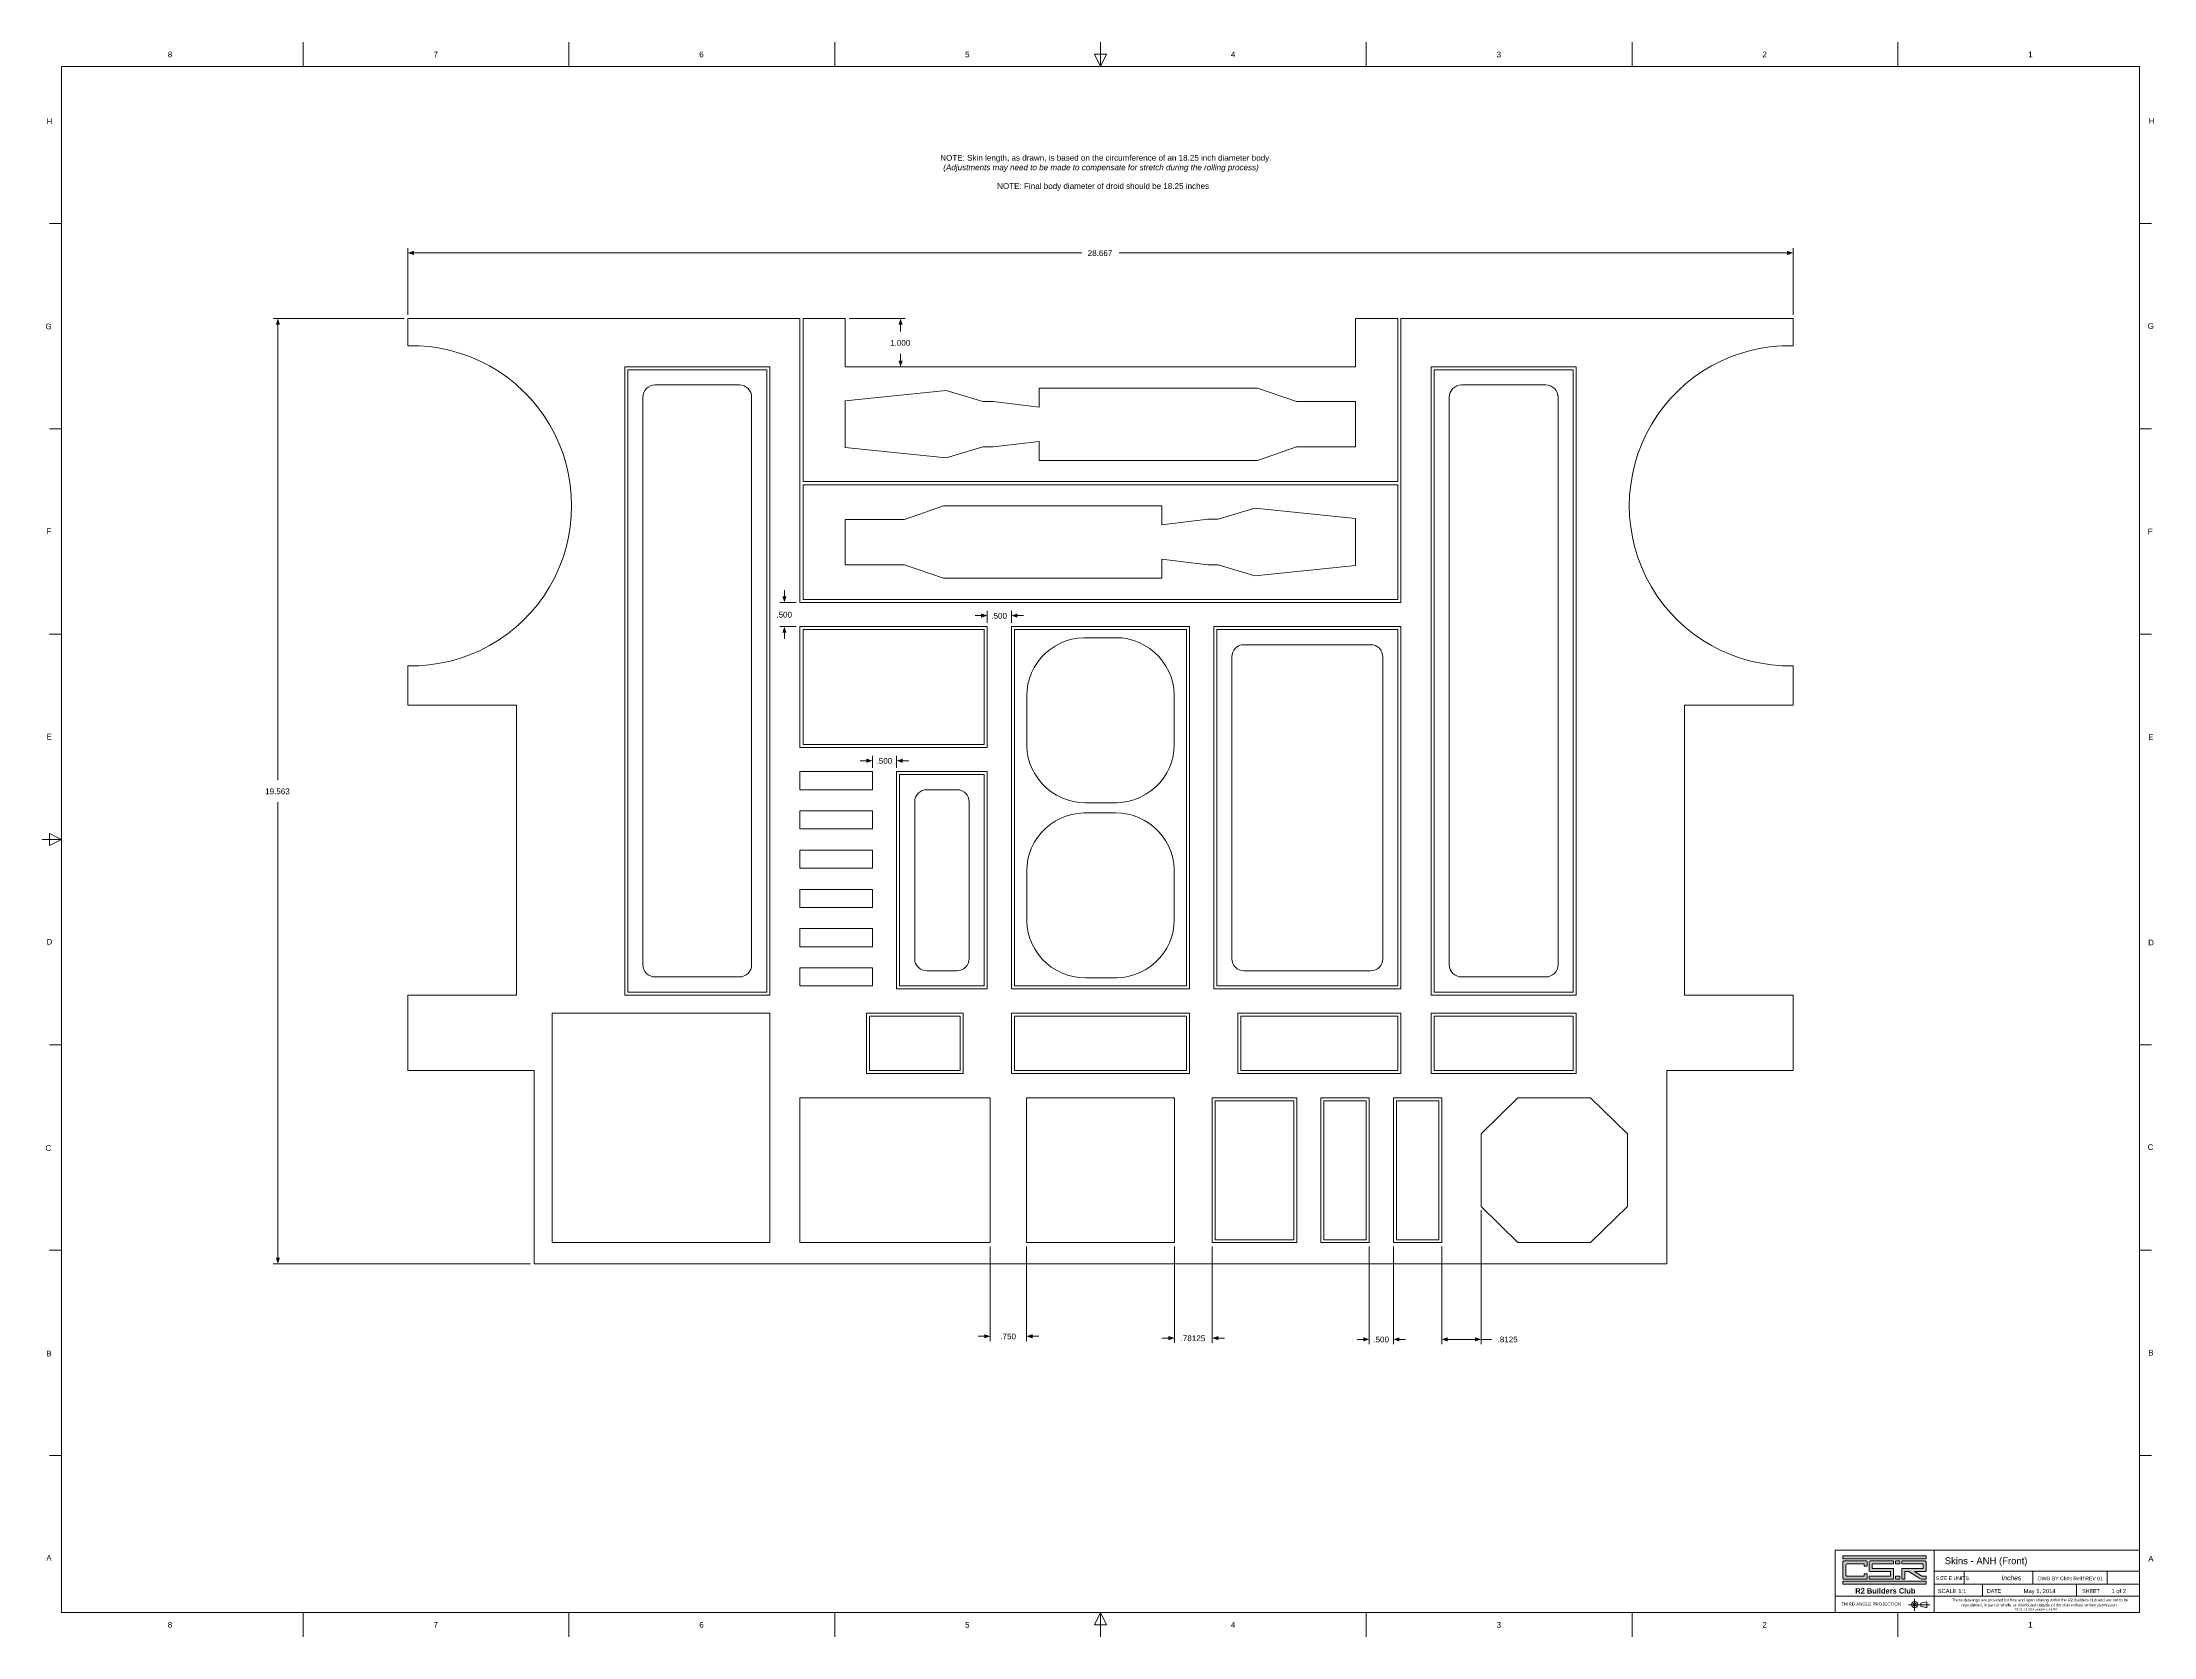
# Model space of a CAD drawing. Header units: millimetres. Extents: x -46.5 to 47.3, y 0.1 to 33.1.
# Drawn here: x -46.47 to -2.78, y 0.12 to 33.12 of the extents above; entities that cross this region are included whole.
import ezdxf

# ---------------------------------------------------------------- set-up
doc = ezdxf.new("R2010")
doc.units = ezdxf.units.MM
for name, color, linetype in [('PDF3_Geometry', 7, 'Continuous'), ('PDF3_Solid Fills', 5, 'Continuous'), ('PDF3_Text', 7, 'Continuous')]:
    doc.layers.add(name, color=color, linetype=linetype)
doc.styles.add('PDF Arial', font='arial.ttf')
doc.styles.add('PDF Arial Bold', font='arialbd.ttf')
doc.styles.add('PDF Arial Italic', font='ariali.ttf')

msp = doc.modelspace()

# ---------------------------------------------------------------- hatches: boundary and pattern name
at = {"layer": 'PDF3_Solid Fills', "true_color": 0xc0c0c0, "transparency": 33554559}
h = msp.add_hatch(color=9, dxfattribs=at)
h.paths.add_polyline_path([(-7.489, 1.205), (-7.489, 1.268), (-9.209, 1.268), (-9.209, 1.205)], flags=0)
h.paths.add_polyline_path([(-9.209, 1.729), (-7.489, 1.729), (-7.489, 1.792), (-9.209, 1.792)], flags=0)
h.paths.add_polyline_path([(-8.705, 1.327), (-8.705, 1.326), (-8.706, 1.325), (-8.706, 1.324), (-8.706, 1.323), (-8.706, 1.323), (-8.706, 1.322), (-8.707, 1.321), (-8.707, 1.32), (-8.708, 1.319), (-8.708, 1.318), (-8.709, 1.317), (-8.709, 1.317), (-8.71, 1.316), (-8.71, 1.315), (-8.711, 1.314), (-8.712, 1.314), (-8.712, 1.313), (-8.713, 1.313), (-8.714, 1.312), (-8.715, 1.312), (-8.716, 1.311), (-8.717, 1.311), (-8.717, 1.311), (-8.718, 1.31), (-8.719, 1.31), (-8.72, 1.31), (-8.721, 1.31), (-8.722, 1.31), (-8.723, 1.31), (-9.191, 1.31), (-9.192, 1.31), (-9.193, 1.31), (-9.194, 1.31), (-9.195, 1.31), (-9.196, 1.31), (-9.197, 1.311), (-9.198, 1.311), (-9.198, 1.311), (-9.199, 1.312), (-9.2, 1.312), (-9.201, 1.313), (-9.202, 1.313), (-9.203, 1.314), (-9.203, 1.314), (-9.204, 1.315), (-9.205, 1.316), (-9.205, 1.317), (-9.206, 1.317), (-9.206, 1.318), (-9.207, 1.319), (-9.207, 1.32), (-9.207, 1.321), (-9.208, 1.322), (-9.208, 1.323), (-9.208, 1.323), (-9.208, 1.324), (-9.209, 1.325), (-9.209, 1.326), (-9.209, 1.327), (-9.209, 1.669), (-9.209, 1.67), (-9.209, 1.671), (-9.208, 1.672), (-9.208, 1.673), (-9.208, 1.674), (-9.208, 1.675), (-9.207, 1.676), (-9.207, 1.677), (-9.207, 1.678), (-9.206, 1.679), (-9.206, 1.679), (-9.205, 1.68), (-9.205, 1.681), (-9.204, 1.682), (-9.203, 1.682), (-9.203, 1.683), (-9.202, 1.683), (-9.201, 1.684), (-9.2, 1.685), (-9.199, 1.685), (-9.198, 1.685), (-9.198, 1.686), (-9.197, 1.686), (-9.196, 1.686), (-9.195, 1.687), (-9.194, 1.687), (-9.193, 1.687), (-9.192, 1.687), (-9.191, 1.687), (-8.723, 1.687), (-8.722, 1.687), (-8.721, 1.687), (-8.72, 1.687), (-8.719, 1.687), (-8.718, 1.686), (-8.717, 1.686), (-8.717, 1.686), (-8.716, 1.685), (-8.715, 1.685), (-8.714, 1.685), (-8.713, 1.684), (-8.712, 1.683), (-8.712, 1.683), (-8.711, 1.682), (-8.71, 1.682), (-8.71, 1.681), (-8.709, 1.68), (-8.709, 1.679), (-8.708, 1.679), (-8.708, 1.678), (-8.707, 1.677), (-8.707, 1.676), (-8.706, 1.675), (-8.706, 1.674), (-8.706, 1.673), (-8.706, 1.672), (-8.706, 1.671), (-8.705, 1.67), (-8.705, 1.669), (-8.705, 1.577), (-8.768, 1.577), (-8.768, 1.62), (-8.768, 1.62), (-8.768, 1.62), (-8.768, 1.62), (-8.768, 1.621), (-8.769, 1.621), (-8.769, 1.621), (-8.769, 1.621), (-8.769, 1.622), (-8.769, 1.622), (-8.769, 1.622), (-8.769, 1.622), (-8.769, 1.622), (-8.769, 1.623), (-8.77, 1.623), (-8.77, 1.623), (-8.77, 1.623), (-8.77, 1.623), (-8.77, 1.623), (-8.771, 1.624), (-8.771, 1.624), (-8.771, 1.624), (-8.771, 1.624), (-8.771, 1.624), (-8.772, 1.624), (-8.772, 1.624), (-8.772, 1.624), (-8.772, 1.624), (-8.773, 1.624), (-8.773, 1.624), (-9.125, 1.624), (-9.126, 1.624), (-9.127, 1.624), (-9.128, 1.624), (-9.129, 1.624), (-9.13, 1.623), (-9.132, 1.623), (-9.133, 1.623), (-9.134, 1.622), (-9.135, 1.622), (-9.136, 1.621), (-9.137, 1.621), (-9.138, 1.62), (-9.138, 1.619), (-9.139, 1.618), (-9.14, 1.618), (-9.141, 1.617), (-9.142, 1.616), (-9.142, 1.615), (-9.143, 1.614), (-9.143, 1.613), (-9.144, 1.612), (-9.144, 1.611), (-9.145, 1.61), (-9.145, 1.609), (-9.145, 1.608), (-9.146, 1.607), (-9.146, 1.605), (-9.146, 1.604), (-9.146, 1.603), (-9.146, 1.393), (-9.146, 1.392), (-9.146, 1.391), (-9.146, 1.39), (-9.145, 1.389), (-9.145, 1.388), (-9.145, 1.387), (-9.144, 1.386), (-9.144, 1.385), (-9.143, 1.384), (-9.143, 1.383), (-9.142, 1.382), (-9.142, 1.381), (-9.141, 1.38), (-9.14, 1.379), (-9.139, 1.378), (-9.138, 1.378), (-9.138, 1.377), (-9.137, 1.376), (-9.136, 1.376), (-9.135, 1.375), (-9.134, 1.374), (-9.133, 1.374), (-9.132, 1.374), (-9.13, 1.373), (-9.129, 1.373), (-9.128, 1.373), (-9.127, 1.373), (-9.126, 1.373), (-9.125, 1.373), (-8.773, 1.373), (-8.773, 1.373), (-8.772, 1.373), (-8.772, 1.373), (-8.772, 1.373), (-8.772, 1.373), (-8.771, 1.373), (-8.771, 1.373), (-8.771, 1.373), (-8.771, 1.373), (-8.771, 1.373), (-8.77, 1.373), (-8.77, 1.373), (-8.77, 1.374), (-8.77, 1.374), (-8.77, 1.374), (-8.769, 1.374), (-8.769, 1.374), (-8.769, 1.374), (-8.769, 1.375), (-8.769, 1.375), (-8.769, 1.375), (-8.769, 1.375), (-8.769, 1.376), (-8.769, 1.376), (-8.768, 1.376), (-8.768, 1.376), (-8.768, 1.376), (-8.768, 1.377), (-8.768, 1.377), (-8.768, 1.42), (-8.705, 1.42)], flags=0)
h.paths.add_polyline_path([(-7.93, 1.31), (-7.93, 1.462), (-7.93, 1.463), (-7.93, 1.463), (-7.93, 1.463), (-7.93, 1.463), (-7.929, 1.464), (-7.929, 1.464), (-7.929, 1.464), (-7.929, 1.464), (-7.929, 1.465), (-7.929, 1.465), (-7.929, 1.465), (-7.929, 1.465), (-7.929, 1.465), (-7.928, 1.466), (-7.928, 1.466), (-7.928, 1.466), (-7.928, 1.466), (-7.928, 1.466), (-7.927, 1.466), (-7.927, 1.466), (-7.927, 1.466), (-7.927, 1.467), (-7.927, 1.467), (-7.926, 1.467), (-7.926, 1.467), (-7.926, 1.467), (-7.926, 1.467), (-7.925, 1.467), (-7.925, 1.467), (-7.846, 1.467), (-7.615, 1.322), (-7.613, 1.322), (-7.612, 1.321), (-7.61, 1.32), (-7.609, 1.319), (-7.607, 1.318), (-7.606, 1.318), (-7.605, 1.317), (-7.603, 1.316), (-7.602, 1.316), (-7.6, 1.315), (-7.599, 1.315), (-7.597, 1.314), (-7.595, 1.314), (-7.594, 1.313), (-7.592, 1.313), (-7.591, 1.312), (-7.589, 1.312), (-7.588, 1.311), (-7.586, 1.311), (-7.585, 1.311), (-7.583, 1.311), (-7.581, 1.31), (-7.58, 1.31), (-7.578, 1.31), (-7.577, 1.31), (-7.575, 1.31), (-7.573, 1.31), (-7.572, 1.31), (-7.57, 1.31), (-7.489, 1.31), (-7.489, 1.373), (-7.57, 1.373), (-7.57, 1.373), (-7.571, 1.373), (-7.571, 1.373), (-7.572, 1.373), (-7.572, 1.373), (-7.572, 1.373), (-7.573, 1.373), (-7.573, 1.373), (-7.574, 1.373), (-7.574, 1.373), (-7.574, 1.373), (-7.575, 1.373), (-7.575, 1.373), (-7.576, 1.373), (-7.576, 1.373), (-7.576, 1.374), (-7.577, 1.374), (-7.577, 1.374), (-7.578, 1.374), (-7.578, 1.374), (-7.578, 1.374), (-7.579, 1.374), (-7.579, 1.375), (-7.579, 1.375), (-7.58, 1.375), (-7.58, 1.375), (-7.58, 1.375), (-7.581, 1.375), (-7.581, 1.376), (-7.727, 1.467), (-7.507, 1.467), (-7.506, 1.467), (-7.505, 1.467), (-7.504, 1.467), (-7.503, 1.467), (-7.502, 1.468), (-7.501, 1.468), (-7.5, 1.468), (-7.499, 1.469), (-7.499, 1.469), (-7.498, 1.469), (-7.497, 1.47), (-7.496, 1.47), (-7.495, 1.471), (-7.495, 1.472), (-7.494, 1.472), (-7.493, 1.473), (-7.493, 1.474), (-7.492, 1.475), (-7.492, 1.475), (-7.491, 1.476), (-7.491, 1.477), (-7.491, 1.478), (-7.49, 1.479), (-7.49, 1.48), (-7.49, 1.481), (-7.49, 1.482), (-7.489, 1.483), (-7.489, 1.484), (-7.489, 1.485), (-7.489, 1.669), (-7.489, 1.67), (-7.489, 1.671), (-7.49, 1.672), (-7.49, 1.673), (-7.49, 1.674), (-7.49, 1.675), (-7.491, 1.676), (-7.491, 1.677), (-7.491, 1.678), (-7.492, 1.679), (-7.492, 1.679), (-7.493, 1.68), (-7.493, 1.681), (-7.494, 1.682), (-7.495, 1.682), (-7.495, 1.683), (-7.496, 1.683), (-7.497, 1.684), (-7.498, 1.685), (-7.499, 1.685), (-7.499, 1.685), (-7.5, 1.686), (-7.501, 1.686), (-7.502, 1.686), (-7.503, 1.687), (-7.504, 1.687), (-7.505, 1.687), (-7.506, 1.687), (-7.507, 1.687), (-7.993, 1.687), (-7.993, 1.624), (-7.557, 1.624), (-7.556, 1.624), (-7.556, 1.624), (-7.556, 1.624), (-7.556, 1.624), (-7.555, 1.624), (-7.555, 1.624), (-7.555, 1.624), (-7.555, 1.624), (-7.555, 1.624), (-7.554, 1.624), (-7.554, 1.623), (-7.554, 1.623), (-7.554, 1.623), (-7.554, 1.623), (-7.553, 1.623), (-7.553, 1.623), (-7.553, 1.622), (-7.553, 1.622), (-7.553, 1.622), (-7.553, 1.622), (-7.553, 1.622), (-7.552, 1.621), (-7.552, 1.621), (-7.552, 1.621), (-7.552, 1.621), (-7.552, 1.62), (-7.552, 1.62), (-7.552, 1.62), (-7.552, 1.62), (-7.552, 1.534), (-7.552, 1.534), (-7.552, 1.534), (-7.552, 1.533), (-7.552, 1.533), (-7.552, 1.533), (-7.552, 1.533), (-7.552, 1.533), (-7.553, 1.532), (-7.553, 1.532), (-7.553, 1.532), (-7.553, 1.532), (-7.553, 1.532), (-7.553, 1.531), (-7.553, 1.531), (-7.554, 1.531), (-7.554, 1.531), (-7.554, 1.531), (-7.554, 1.531), (-7.554, 1.53), (-7.555, 1.53), (-7.555, 1.53), (-7.555, 1.53), (-7.555, 1.53), (-7.555, 1.53), (-7.556, 1.53), (-7.556, 1.53), (-7.556, 1.53), (-7.556, 1.53), (-7.557, 1.53), (-7.975, 1.53), (-7.976, 1.53), (-7.977, 1.53), (-7.978, 1.53), (-7.979, 1.529), (-7.98, 1.529), (-7.981, 1.529), (-7.981, 1.529), (-7.982, 1.528), (-7.983, 1.528), (-7.984, 1.527), (-7.985, 1.527), (-7.986, 1.526), (-7.986, 1.526), (-7.987, 1.525), (-7.988, 1.524), (-7.988, 1.524), (-7.989, 1.523), (-7.989, 1.522), (-7.99, 1.521), (-7.99, 1.52), (-7.991, 1.52), (-7.991, 1.519), (-7.992, 1.518), (-7.992, 1.517), (-7.992, 1.516), (-7.992, 1.515), (-7.992, 1.514), (-7.992, 1.513), (-7.993, 1.512), (-7.993, 1.31)], flags=0)
h.paths.add_polyline_path([(-8.664, 1.485), (-8.664, 1.484), (-8.663, 1.483), (-8.663, 1.482), (-8.663, 1.481), (-8.663, 1.48), (-8.663, 1.479), (-8.662, 1.478), (-8.662, 1.477), (-8.661, 1.476), (-8.661, 1.475), (-8.66, 1.475), (-8.66, 1.474), (-8.659, 1.473), (-8.659, 1.472), (-8.658, 1.472), (-8.657, 1.471), (-8.657, 1.47), (-8.656, 1.47), (-8.655, 1.469), (-8.654, 1.469), (-8.653, 1.469), (-8.652, 1.468), (-8.652, 1.468), (-8.651, 1.468), (-8.65, 1.467), (-8.649, 1.467), (-8.648, 1.467), (-8.647, 1.467), (-8.646, 1.467), (-8.228, 1.467), (-8.227, 1.467), (-8.227, 1.467), (-8.227, 1.467), (-8.227, 1.467), (-8.226, 1.467), (-8.226, 1.467), (-8.226, 1.467), (-8.226, 1.466), (-8.226, 1.466), (-8.225, 1.466), (-8.225, 1.466), (-8.225, 1.466), (-8.225, 1.466), (-8.225, 1.466), (-8.224, 1.466), (-8.224, 1.465), (-8.224, 1.465), (-8.224, 1.465), (-8.224, 1.465), (-8.224, 1.465), (-8.224, 1.464), (-8.223, 1.464), (-8.223, 1.464), (-8.223, 1.464), (-8.223, 1.463), (-8.223, 1.463), (-8.223, 1.463), (-8.223, 1.463), (-8.223, 1.462), (-8.223, 1.377), (-8.223, 1.377), (-8.223, 1.376), (-8.223, 1.376), (-8.223, 1.376), (-8.223, 1.376), (-8.223, 1.376), (-8.223, 1.375), (-8.224, 1.375), (-8.224, 1.375), (-8.224, 1.375), (-8.224, 1.374), (-8.224, 1.374), (-8.224, 1.374), (-8.224, 1.374), (-8.225, 1.374), (-8.225, 1.374), (-8.225, 1.373), (-8.225, 1.373), (-8.225, 1.373), (-8.226, 1.373), (-8.226, 1.373), (-8.226, 1.373), (-8.226, 1.373), (-8.226, 1.373), (-8.227, 1.373), (-8.227, 1.373), (-8.227, 1.373), (-8.227, 1.373), (-8.228, 1.373), (-8.664, 1.373), (-8.664, 1.31), (-8.178, 1.31), (-8.177, 1.31), (-8.176, 1.31), (-8.175, 1.31), (-8.174, 1.31), (-8.173, 1.31), (-8.172, 1.311), (-8.171, 1.311), (-8.17, 1.311), (-8.17, 1.312), (-8.169, 1.312), (-8.168, 1.313), (-8.167, 1.313), (-8.166, 1.314), (-8.166, 1.314), (-8.165, 1.315), (-8.164, 1.316), (-8.164, 1.317), (-8.163, 1.317), (-8.163, 1.318), (-8.162, 1.319), (-8.162, 1.32), (-8.162, 1.321), (-8.161, 1.322), (-8.161, 1.323), (-8.161, 1.323), (-8.161, 1.324), (-8.16, 1.325), (-8.16, 1.326), (-8.16, 1.327), (-8.16, 1.512), (-8.16, 1.513), (-8.16, 1.514), (-8.161, 1.515), (-8.161, 1.516), (-8.161, 1.517), (-8.161, 1.518), (-8.162, 1.519), (-8.162, 1.52), (-8.162, 1.52), (-8.163, 1.521), (-8.163, 1.522), (-8.164, 1.523), (-8.164, 1.524), (-8.165, 1.524), (-8.166, 1.525), (-8.166, 1.526), (-8.167, 1.526), (-8.168, 1.527), (-8.169, 1.527), (-8.17, 1.528), (-8.17, 1.528), (-8.171, 1.529), (-8.172, 1.529), (-8.173, 1.529), (-8.174, 1.529), (-8.175, 1.53), (-8.176, 1.53), (-8.177, 1.53), (-8.178, 1.53), (-8.596, 1.53), (-8.596, 1.53), (-8.597, 1.53), (-8.597, 1.53), (-8.597, 1.53), (-8.597, 1.53), (-8.598, 1.53), (-8.598, 1.53), (-8.598, 1.53), (-8.598, 1.53), (-8.598, 1.53), (-8.599, 1.531), (-8.599, 1.531), (-8.599, 1.531), (-8.599, 1.531), (-8.599, 1.531), (-8.6, 1.531), (-8.6, 1.532), (-8.6, 1.532), (-8.6, 1.532), (-8.6, 1.532), (-8.6, 1.532), (-8.6, 1.533), (-8.6, 1.533), (-8.6, 1.533), (-8.601, 1.533), (-8.601, 1.533), (-8.601, 1.534), (-8.601, 1.534), (-8.601, 1.534), (-8.601, 1.62), (-8.601, 1.62), (-8.601, 1.62), (-8.601, 1.62), (-8.601, 1.621), (-8.6, 1.621), (-8.6, 1.621), (-8.6, 1.621), (-8.6, 1.622), (-8.6, 1.622), (-8.6, 1.622), (-8.6, 1.622), (-8.6, 1.622), (-8.6, 1.623), (-8.599, 1.623), (-8.599, 1.623), (-8.599, 1.623), (-8.599, 1.623), (-8.599, 1.623), (-8.598, 1.624), (-8.598, 1.624), (-8.598, 1.624), (-8.598, 1.624), (-8.598, 1.624), (-8.597, 1.624), (-8.597, 1.624), (-8.597, 1.624), (-8.597, 1.624), (-8.596, 1.624), (-8.596, 1.624), (-8.16, 1.624), (-8.16, 1.687), (-8.646, 1.687), (-8.647, 1.687), (-8.648, 1.687), (-8.649, 1.687), (-8.65, 1.687), (-8.651, 1.686), (-8.652, 1.686), (-8.652, 1.686), (-8.653, 1.685), (-8.654, 1.685), (-8.655, 1.685), (-8.656, 1.684), (-8.657, 1.683), (-8.657, 1.683), (-8.658, 1.682), (-8.659, 1.682), (-8.659, 1.681), (-8.66, 1.68), (-8.66, 1.679), (-8.661, 1.679), (-8.661, 1.678), (-8.662, 1.677), (-8.662, 1.676), (-8.663, 1.675), (-8.663, 1.674), (-8.663, 1.673), (-8.663, 1.672), (-8.663, 1.671), (-8.664, 1.67), (-8.664, 1.669)], flags=0)
h.paths.add_polyline_path([(-8.034, 1.373), (-8.118, 1.373), (-8.118, 1.31), (-8.034, 1.31)], flags=0)
h.paths.add_polyline_path([(-8.034, 1.687), (-8.118, 1.687), (-8.118, 1.624), (-8.034, 1.624)], flags=0)

# ---------------------------------------------------------------- linework, layer by layer
at = {"layer": 'PDF3_Geometry', "lineweight": 0}
for points in [[(-41.074, 33.118), (-41.074, 32.618)], [(-35.574, 33.118), (-35.574, 32.618)], [(-30.074, 33.118), (-30.074, 32.618)], [(-24.574, 32.618), (-24.449, 32.868), (-24.699, 32.868), (-24.574, 32.618), (-24.574, 33.118)], [(-19.074, 33.118), (-19.074, 32.618)], [(-13.574, 33.118), (-13.574, 32.618)], [(-8.074, 33.118), (-8.074, 32.618)], [(-46.074, 29.368), (-46.324, 29.368)], [(-2.824, 29.368), (-3.074, 29.368)], [(-46.074, 25.118), (-46.324, 25.118)], [(-2.824, 25.118), (-3.074, 25.118)], [(-46.074, 20.868), (-46.324, 20.868)], [(-2.824, 20.868), (-3.074, 20.868)], [(-46.074, 16.618), (-46.324, 16.493), (-46.324, 16.743), (-46.074, 16.618), (-46.474, 16.618)], [(-46.324, 12.368), (-46.074, 12.368)], [(-3.074, 12.368), (-2.824, 12.368)], [(-46.324, 8.118), (-46.074, 8.118)], [(-3.074, 8.118), (-2.824, 8.118)], [(-46.324, 3.868), (-46.074, 3.868)], [(-3.074, 3.868), (-2.824, 3.868)], [(-7.324, 1.907), (-7.324, 0.618)], [(-3.074, 1.475), (-7.324, 1.475)], [(-6.698, 1.475), (-6.698, 1.208)], [(-5.279, 1.475), (-5.279, 1.21)], [(-3.739, 1.475), (-3.739, 1.21)], [(-9.372, 0.958), (-3.074, 0.958)], [(-7.725, 0.906), (-7.725, 0.781), (-7.6, 0.781), (-7.6, 0.812), (-7.475, 0.844), (-7.475, 0.781), (-7.475, 0.719), (-7.6, 0.75), (-7.6, 0.781), (-7.475, 0.781), (-7.413, 0.781)], [(-3.074, 1.208), (-7.324, 1.208)], [(-6.324, 0.958), (-6.324, 1.208)], [(-4.378, 0.958), (-4.378, 1.208)], [(-41.074, 0.118), (-41.074, 0.618)], [(-35.574, 0.118), (-35.574, 0.618)], [(-30.074, 0.118), (-30.074, 0.618)], [(-24.574, 0.618), (-24.699, 0.368), (-24.449, 0.368), (-24.574, 0.618), (-24.574, 0.118)], [(-19.074, 0.118), (-19.074, 0.618)], [(-13.574, 0.118), (-13.574, 0.618)], [(-8.074, 0.118), (-8.074, 0.618)], [(-7.725, 0.656), (-7.725, 0.781), (-7.85, 0.781)]]:
    msp.add_lwpolyline(points, dxfattribs=at)
for points in [[(-46.074, 32.618), (-46.074, 0.618), (-3.074, 0.618), (-3.074, 32.618)], [(-19.293, 27.399), (-19.293, 26.399), (-29.855, 26.399), (-29.855, 27.399), (-30.73, 27.399), (-30.73, 24.024), (-18.418, 24.024), (-18.418, 27.399)], [(-31.418, 26.399), (-31.418, 17.43), (-31.418, 13.399), (-34.418, 13.399), (-34.418, 17.43), (-34.418, 26.399)], [(-34.355, 13.461), (-31.48, 13.461), (-31.48, 26.336), (-34.355, 26.336)], [(-14.73, 13.399), (-17.105, 13.399), (-17.73, 13.399), (-17.73, 17.43), (-17.73, 26.399), (-17.105, 26.399), (-14.73, 26.399), (-14.73, 17.43)], [(-14.793, 26.336), (-17.668, 26.336), (-17.668, 13.461), (-14.793, 13.461)], [(-26.798, 25.682), (-25.843, 25.566), (-25.843, 25.961), (-21.324, 25.961), (-20.518, 25.68), (-19.293, 25.68), (-19.293, 24.743), (-20.518, 24.743), (-21.324, 24.461), (-25.843, 24.461), (-25.843, 24.857), (-26.798, 24.741), (-27.01, 24.741), (-27.769, 24.514), (-29.855, 24.728), (-29.855, 25.695), (-27.769, 25.909), (-27.01, 25.682)], [(-18.418, 21.586), (-18.418, 23.961), (-30.73, 23.961), (-30.73, 21.586)], [(-23.305, 23.524), (-23.305, 23.129), (-22.35, 23.245), (-22.138, 23.245), (-21.379, 23.472), (-19.293, 23.258), (-19.293, 22.29), (-21.379, 22.076), (-22.138, 22.303), (-22.35, 22.303), (-23.305, 22.419), (-23.305, 22.024), (-27.824, 22.024), (-28.63, 22.305), (-29.855, 22.305), (-29.855, 23.243), (-28.63, 23.243), (-27.824, 23.524)], [(-30.793, 21.024), (-30.105, 21.024), (-29.043, 21.024), (-27.168, 21.024), (-26.918, 21.024), (-26.918, 18.524), (-27.168, 18.524), (-29.043, 18.524), (-30.105, 18.524), (-30.793, 18.524)], [(-26.418, 13.524), (-26.418, 17.43), (-26.418, 21.024), (-22.73, 21.024), (-22.73, 17.43), (-22.73, 13.524)], [(-18.355, 13.524), (-18.761, 13.524), (-20.261, 13.524), (-22.23, 13.524), (-22.23, 17.43), (-22.23, 21.024), (-20.261, 21.024), (-18.761, 21.024), (-18.355, 21.024), (-18.355, 17.43)], [(-26.98, 18.586), (-26.98, 20.961), (-30.73, 20.961), (-30.73, 18.586)], [(-26.355, 13.586), (-22.793, 13.586), (-22.793, 20.961), (-26.355, 20.961)], [(-24.261, 20.794), (-24.135, 20.788), (-24.011, 20.768), (-23.89, 20.736), (-23.773, 20.692), (-23.661, 20.636), (-23.555, 20.569), (-23.457, 20.491), (-23.368, 20.404), (-23.288, 20.309), (-23.219, 20.206), (-23.161, 20.096), (-23.114, 19.982), (-23.079, 19.863), (-23.057, 19.741), (-23.048, 19.618), (-23.047, 19.587), (-23.047, 18.586), (-23.054, 18.463), (-23.073, 18.34), (-23.104, 18.221), (-23.148, 18.105), (-23.203, 17.994), (-23.27, 17.889), (-23.347, 17.792), (-23.434, 17.702), (-23.53, 17.623), (-23.634, 17.553), (-23.744, 17.494), (-23.86, 17.447), (-23.981, 17.412), (-24.104, 17.389), (-24.23, 17.379), (-24.261, 17.379), (-24.887, 17.379), (-25.013, 17.385), (-25.137, 17.405), (-25.258, 17.437), (-25.375, 17.481), (-25.487, 17.537), (-25.593, 17.604), (-25.691, 17.682), (-25.78, 17.769), (-25.86, 17.864), (-25.929, 17.967), (-25.987, 18.077), (-26.034, 18.191), (-26.069, 18.31), (-26.091, 18.432), (-26.1, 18.555), (-26.101, 18.586), (-26.101, 19.587), (-26.094, 19.71), (-26.075, 19.833), (-26.044, 19.952), (-26, 20.068), (-25.945, 20.179), (-25.878, 20.284), (-25.801, 20.381), (-25.714, 20.471), (-25.618, 20.55), (-25.514, 20.62), (-25.404, 20.679), (-25.288, 20.726), (-25.167, 20.761), (-25.044, 20.784), (-24.918, 20.794), (-24.887, 20.794)], [(-18.418, 13.586), (-18.418, 20.961), (-22.168, 20.961), (-22.168, 13.586)], [(-29.293, 17.649), (-30.105, 17.649), (-30.793, 17.649), (-30.793, 18.024), (-30.105, 18.024), (-29.293, 18.024)], [(-28.793, 18.024), (-27.168, 18.024), (-26.918, 18.024), (-26.918, 17.43), (-26.918, 13.524), (-27.168, 13.524), (-28.793, 13.524), (-28.793, 17.43)], [(-28.73, 13.586), (-26.98, 13.586), (-26.98, 17.961), (-28.73, 17.961)], [(-30.793, 17.211), (-30.105, 17.211), (-29.293, 17.211), (-29.293, 16.836), (-30.105, 16.836), (-30.793, 16.836)], [(-24.887, 17.169), (-24.261, 17.169), (-24.135, 17.163), (-24.011, 17.143), (-23.89, 17.111), (-23.773, 17.067), (-23.661, 17.011), (-23.555, 16.944), (-23.457, 16.866), (-23.368, 16.779), (-23.288, 16.684), (-23.219, 16.581), (-23.161, 16.471), (-23.114, 16.357), (-23.079, 16.238), (-23.057, 16.116), (-23.048, 15.993), (-23.047, 15.962), (-23.047, 14.961), (-23.054, 14.838), (-23.073, 14.715), (-23.104, 14.596), (-23.148, 14.48), (-23.203, 14.369), (-23.27, 14.264), (-23.347, 14.167), (-23.434, 14.077), (-23.53, 13.998), (-23.634, 13.928), (-23.744, 13.869), (-23.86, 13.822), (-23.981, 13.787), (-24.104, 13.764), (-24.23, 13.754), (-24.261, 13.754), (-24.887, 13.754), (-25.013, 13.76), (-25.137, 13.78), (-25.258, 13.812), (-25.375, 13.856), (-25.487, 13.912), (-25.593, 13.979), (-25.691, 14.057), (-25.78, 14.144), (-25.86, 14.239), (-25.929, 14.342), (-25.987, 14.452), (-26.034, 14.566), (-26.069, 14.685), (-26.091, 14.807), (-26.1, 14.93), (-26.101, 14.961), (-26.101, 15.962), (-26.094, 16.085), (-26.075, 16.208), (-26.044, 16.327), (-26, 16.443), (-25.945, 16.554), (-25.878, 16.659), (-25.801, 16.756), (-25.714, 16.846), (-25.618, 16.925), (-25.514, 16.995), (-25.404, 17.054), (-25.288, 17.101), (-25.167, 17.136), (-25.044, 17.159), (-24.918, 17.169)], [(-29.293, 16.399), (-29.293, 16.024), (-30.105, 16.024), (-30.793, 16.024), (-30.793, 16.399), (-30.105, 16.399)], [(-29.293, 15.586), (-29.293, 15.211), (-30.105, 15.211), (-30.793, 15.211), (-30.793, 15.586), (-30.105, 15.586)], [(-30.793, 14.774), (-30.105, 14.774), (-29.293, 14.774), (-29.293, 14.399), (-30.105, 14.399), (-30.793, 14.399)], [(-29.293, 13.586), (-30.105, 13.586), (-30.793, 13.586), (-30.793, 13.961), (-30.105, 13.961), (-29.293, 13.961)], [(-31.418, 13.024), (-31.418, 11.524), (-31.418, 8.274), (-35.168, 8.274), (-35.918, 8.274), (-35.918, 11.524), (-35.918, 13.024), (-35.168, 13.024)], [(-29.418, 13.024), (-29.043, 13.024), (-27.418, 13.024), (-27.418, 11.774), (-29.043, 11.774), (-29.418, 11.774)], [(-29.355, 11.836), (-27.48, 11.836), (-27.48, 12.961), (-29.355, 12.961)], [(-26.418, 13.024), (-22.73, 13.024), (-22.73, 11.774), (-26.418, 11.774)], [(-26.355, 12.961), (-26.355, 11.836), (-22.793, 11.836), (-22.793, 12.961)], [(-21.73, 13.024), (-20.261, 13.024), (-18.761, 13.024), (-18.355, 13.024), (-18.355, 11.774), (-18.761, 11.774), (-20.261, 11.774), (-21.73, 11.774)], [(-21.668, 12.961), (-21.668, 11.836), (-18.418, 11.836), (-18.418, 12.961)], [(-14.73, 13.024), (-14.73, 11.774), (-17.105, 11.774), (-17.73, 11.774), (-17.73, 13.024), (-17.105, 13.024)], [(-17.668, 11.836), (-14.793, 11.836), (-14.793, 12.961), (-17.668, 12.961)], [(-26.855, 8.274), (-27.168, 8.274), (-29.043, 8.274), (-30.105, 8.274), (-30.793, 8.274), (-30.793, 11.274), (-30.105, 11.274), (-29.043, 11.274), (-27.168, 11.274), (-26.855, 11.274)], [(-26.105, 8.274), (-26.105, 11.274), (-23.043, 11.274), (-23.043, 8.274)], [(-22.261, 11.274), (-20.511, 11.274), (-20.511, 8.274), (-22.261, 8.274)], [(-20.574, 8.336), (-20.574, 11.211), (-22.199, 11.211), (-22.199, 8.336)], [(-20.011, 11.274), (-19.011, 11.274), (-19.011, 8.274), (-20.011, 8.274)], [(-19.949, 11.211), (-19.949, 8.336), (-19.074, 8.336), (-19.074, 11.211)], [(-18.511, 8.274), (-18.511, 11.274), (-18.043, 11.274), (-17.511, 11.274), (-17.511, 8.274), (-18.043, 8.274)], [(-17.574, 11.211), (-18.449, 11.211), (-18.449, 8.336), (-17.574, 8.336)], [(-14.433, 11.274), (-13.668, 10.524), (-13.668, 9.024), (-14.433, 8.274), (-15.934, 8.274), (-16.699, 9.024), (-16.699, 10.524), (-15.934, 11.274)], [(-3.074, 0.618), (-3.074, 1.907), (-9.372, 1.907), (-9.372, 0.618)], [(-9.209, 1.792), (-7.489, 1.792), (-7.489, 1.729), (-9.209, 1.729)], [(-8.034, 1.624), (-8.118, 1.624), (-8.118, 1.687), (-8.034, 1.687)], [(-8.034, 1.31), (-8.118, 1.31), (-8.118, 1.373), (-8.034, 1.373)], [(-9.209, 1.205), (-9.209, 1.268), (-7.489, 1.268), (-7.489, 1.205)]]:
    msp.add_lwpolyline(points, close=True, dxfattribs=at)
at = {"layer": 'PDF3_Geometry', "color": 5, "lineweight": 0}
for points in [[(-38.908, 28.855), (-38.908, 27.478)], [(-10.24, 28.855), (-10.24, 27.478)], [(-38.782, 28.757), (-24.963, 28.757)], [(-10.366, 28.757), (-24.185, 28.757)], [(-41.695, 27.399), (-38.986, 27.399)], [(-41.597, 27.273), (-41.597, 17.847)], [(-28.613, 27.399), (-29.777, 27.399)], [(-28.711, 27.273), (-28.711, 27.128)], [(-28.711, 26.525), (-28.711, 26.67)], [(-28.613, 26.399), (-29.777, 26.399)], [(-31.213, 21.524), (-30.871, 21.524)], [(-31.115, 21.65), (-31.115, 21.776)], [(-31.213, 21.024), (-30.871, 21.024)], [(-27.044, 21.251), (-27.17, 21.251)], [(-26.918, 21.349), (-26.918, 21.103)], [(-26.418, 21.349), (-26.418, 21.103)], [(-26.292, 21.251), (-26.166, 21.251)], [(-31.115, 20.898), (-31.115, 20.772)], [(-29.419, 18.248), (-29.545, 18.248)], [(-29.293, 18.346), (-29.293, 18.103)], [(-28.793, 18.346), (-28.793, 18.103)], [(-28.667, 18.248), (-28.541, 18.248)], [(-41.597, 7.962), (-41.597, 17.389)], [(-16.699, 6.175), (-16.699, 8.945)], [(-26.855, 6.238), (-26.855, 8.195)], [(-26.105, 6.238), (-26.105, 8.195)], [(-23.043, 6.2), (-23.043, 8.195)], [(-22.261, 6.2), (-22.261, 8.195)], [(-19.011, 6.175), (-19.011, 8.195)], [(-18.511, 6.175), (-18.511, 8.195)], [(-17.511, 6.175), (-17.511, 8.195)], [(-41.695, 7.836), (-36.371, 7.836)], [(-26.981, 6.337), (-27.107, 6.337)], [(-25.979, 6.337), (-25.853, 6.337)], [(-23.169, 6.299), (-23.295, 6.299)], [(-22.136, 6.299), (-22.01, 6.299)], [(-19.137, 6.273), (-19.263, 6.273)], [(-18.386, 6.273), (-18.26, 6.273)], [(-17.386, 6.273), (-16.825, 6.273)], [(-16.699, 6.273), (-16.481, 6.273)]]:
    msp.add_lwpolyline(points, dxfattribs=at)
at = {"layer": 'PDF3_Geometry', "lineweight": 0}
for points in [[(-10.24, 26.837), (-10.24, 27.399), (-17.105, 27.399), (-18.043, 27.399), (-18.355, 27.399), (-18.355, 21.524), (-18.761, 21.524), (-20.261, 21.524), (-22.496, 21.524), (-26.636, 21.524), (-27.168, 21.524), (-29.043, 21.524), (-30.105, 21.524), (-30.793, 21.524), (-30.793, 27.399), (-31.105, 27.399), (-35.168, 27.399), (-38.908, 27.399), (-38.908, 26.837, -1.023393), (-38.908, 20.212), (-38.908, 19.399), (-36.658, 19.399), (-36.658, 17.43), (-36.658, 13.399), (-38.908, 13.399), (-38.908, 13.211), (-38.908, 11.836), (-36.293, 11.836), (-36.293, 11.524), (-36.293, 7.836), (-35.168, 7.836), (-31.105, 7.836), (-30.105, 7.836), (-29.043, 7.836), (-27.168, 7.836), (-26.636, 7.836), (-22.496, 7.836), (-20.261, 7.836), (-18.761, 7.836), (-18.043, 7.836), (-17.105, 7.836), (-12.855, 7.836), (-12.855, 11.524), (-12.855, 11.836), (-10.24, 11.836), (-10.24, 13.211), (-10.24, 13.399), (-12.49, 13.399), (-12.49, 17.43), (-12.49, 19.399), (-10.24, 19.399), (-10.24, 20.212, -1.023393)], [(-34.043, 25.774, -0.414222), (-33.793, 26.024), (-32.043, 26.024, -0.414222), (-31.793, 25.774), (-31.793, 14.024, -0.414222), (-32.043, 13.774), (-33.793, 13.774, -0.414222), (-34.043, 14.024)], [(-15.355, 26.024, -0.414222), (-15.105, 25.774), (-15.105, 14.024, -0.414222), (-15.355, 13.774), (-17.105, 13.774, -0.414222), (-17.355, 14.024), (-17.355, 25.774, -0.414222), (-17.105, 26.024)], [(-21.855, 20.399, -0.414222), (-21.605, 20.649), (-18.98, 20.649, -0.414222), (-18.73, 20.399), (-18.73, 14.149, -0.414222), (-18.98, 13.899), (-21.605, 13.899, -0.414222), (-21.855, 14.149)], [(-27.293, 14.149, -0.414222), (-27.543, 13.899), (-28.168, 13.899, -0.414222), (-28.418, 14.149), (-28.418, 17.399, -0.414222), (-28.168, 17.649), (-27.543, 17.649, -0.414222), (-27.293, 17.399)], [(-9.125, 1.373, -0.414411), (-9.146, 1.393), (-9.146, 1.603, -0.414898), (-9.125, 1.624), (-8.773, 1.624, -0.411612), (-8.768, 1.62), (-8.768, 1.577), (-8.705, 1.577), (-8.705, 1.669, 0.413681), (-8.723, 1.687), (-9.191, 1.687, 0.414448), (-9.209, 1.669), (-9.209, 1.327, 0.415028), (-9.191, 1.31), (-8.723, 1.31, 0.414261), (-8.705, 1.327), (-8.705, 1.42), (-8.768, 1.42), (-8.768, 1.377, -0.414677), (-8.773, 1.373)], [(-8.664, 1.669, -0.413912), (-8.646, 1.687), (-8.16, 1.687), (-8.16, 1.624), (-8.596, 1.624, 0.413756), (-8.601, 1.62), (-8.601, 1.534, 0.414677), (-8.596, 1.53), (-8.178, 1.53, -0.414491), (-8.16, 1.512), (-8.16, 1.327, -0.414448), (-8.178, 1.31), (-8.664, 1.31), (-8.664, 1.373), (-8.228, 1.373, 0.413756), (-8.223, 1.377), (-8.223, 1.462, 0.417001), (-8.228, 1.467), (-8.646, 1.467, -0.413681), (-8.664, 1.485)], [(-7.557, 1.53, 0.414677), (-7.552, 1.534), (-7.552, 1.62, 0.413756), (-7.557, 1.624), (-7.993, 1.624), (-7.993, 1.687), (-7.507, 1.687, -0.414448), (-7.489, 1.669), (-7.489, 1.485, -0.415028), (-7.507, 1.467), (-7.727, 1.467), (-7.581, 1.376, 0.141319), (-7.57, 1.373), (-7.489, 1.373), (-7.489, 1.31), (-7.57, 1.31, -0.140711), (-7.615, 1.322), (-7.846, 1.467), (-7.925, 1.467, 0.414677), (-7.93, 1.462), (-7.93, 1.31), (-7.993, 1.31), (-7.993, 1.512, -0.414218), (-7.975, 1.53)]]:
    msp.add_lwpolyline(points, format="xyb", close=True, dxfattribs=at)
for radius in [0.0625, 0.0312]:
    msp.add_circle((-7.725, 0.781), radius, dxfattribs=at)
at = {"layer": 'PDF3_Solid Fills', "transparency": 33554559}
for points in [[(-38.908, 28.757), (-38.782, 28.714), (-38.782, 28.8)], [(-10.24, 28.757), (-10.366, 28.8), (-10.366, 28.714)], [(-41.597, 27.399), (-41.64, 27.273), (-41.554, 27.273)], [(-28.711, 27.399), (-28.754, 27.273), (-28.668, 27.273)], [(-28.711, 26.399), (-28.668, 26.525), (-28.754, 26.525)], [(-31.115, 21.524), (-31.072, 21.65), (-31.158, 21.65)], [(-31.115, 21.024), (-31.158, 20.898), (-31.072, 20.898)], [(-26.918, 21.251), (-27.044, 21.294), (-27.044, 21.208)], [(-26.418, 21.251), (-26.292, 21.208), (-26.292, 21.294)], [(-29.293, 18.248), (-29.419, 18.291), (-29.419, 18.205)], [(-28.793, 18.248), (-28.667, 18.205), (-28.667, 18.291)], [(-41.597, 7.836), (-41.554, 7.962), (-41.64, 7.962)], [(-26.855, 6.337), (-26.981, 6.38), (-26.981, 6.293)], [(-26.105, 6.337), (-25.979, 6.293), (-25.979, 6.38)], [(-23.043, 6.299), (-23.169, 6.342), (-23.169, 6.255)], [(-22.261, 6.299), (-22.136, 6.255), (-22.136, 6.342)], [(-19.011, 6.273), (-19.137, 6.317), (-19.137, 6.23)], [(-18.511, 6.273), (-18.386, 6.23), (-18.386, 6.317)], [(-17.511, 6.273), (-17.386, 6.23), (-17.386, 6.317)], [(-16.699, 6.273), (-16.825, 6.317), (-16.825, 6.23)]]:
    msp.add_solid(points, dxfattribs=at)

# ---------------------------------------------------------------- texts
at = {"layer": 'PDF3_Text', "attachment_point": 7}
for s, insert, char_height, style in [('8', (-43.876, 32.804), 0.118, 'PDF Arial'), ('7', (-38.376, 32.806), 0.118, 'PDF Arial'), ('6', (-32.876, 32.804), 0.118, 'PDF Arial'), ('5', (-27.376, 32.804), 0.118, 'PDF Arial'), ('4', (-21.876, 32.806), 0.118, 'PDF Arial'), ('3', (-16.376, 32.804), 0.118, 'PDF Arial'), ('2', (-10.876, 32.806), 0.118, 'PDF Arial'), ('1', (-5.376, 32.806), 0.118, 'PDF Arial'), ('H', (-46.385, 31.422), 0.118, 'PDF Arial'), ('H', (-2.882, 31.429), 0.118, 'PDF Arial'), ('G', (-46.406, 27.175), 0.118, 'PDF Arial'), ('G', (-2.902, 27.183), 0.118, 'PDF Arial'), ('F', (-46.385, 22.943), 0.118, 'PDF Arial'), ('F', (-2.901, 22.932), 0.118, 'PDF Arial'), ('E', (-46.384, 18.687), 0.118, 'PDF Arial'), ('E', (-2.892, 18.678), 0.118, 'PDF Arial'), ('D', (-46.384, 14.442), 0.118, 'PDF Arial'), ('D', (-2.893, 14.425), 0.118, 'PDF Arial'), ('C', (-46.406, 10.173), 0.118, 'PDF Arial'), ('C', (-2.902, 10.189), 0.118, 'PDF Arial'), ('B', (-46.389, 5.92), 0.118, 'PDF Arial'), ('B', (-2.892, 5.938), 0.118, 'PDF Arial'), ('A', (-46.389, 1.69), 0.118, 'PDF Arial'), ('Skins - ANH (Front)', (-7.102, 1.578), 0.14041, 'PDF Arial'), ('A', (-2.891, 1.673), 0.118, 'PDF Arial'), ('SIZE E UNITS', (-7.284, 1.289), 0.07564, 'PDF Arial'), ('Inches', (-5.928, 1.286), 0.0997, 'PDF Arial Italic'), ('DWG BY Chris Reiff REV 01', (-5.174, 1.286), 0.07564, 'PDF Arial'), ('SCALE 1:1', (-7.249, 1.02), 0.086, 'PDF Arial'), ('These drawings are provided for free and open sharing within the R2 Builders club and are not to be', (-6.956, 0.831), 0.05903, 'PDF Arial'), ('DATE', (-6.228, 1.026), 0.0782, 'PDF Arial'), ('May 1, 2014', (-5.47, 0.995), 0.086, 'PDF Arial'), ('SHEET', (-4.258, 1.024), 0.0782, 'PDF Arial'), ('1 of 2', (-3.652, 1.019), 0.086, 'PDF Arial'), ('THIRD ANGLE PROJECTION', (-9.241, 0.761), 0.06577, 'PDF Arial'), ('reproduced, in part or whole, or distributed outside of the club without written permission.', (-6.758, 0.729), 0.05903, 'PDF Arial'), ('R2-D2 is © 2014 Lucasfilm Ltd & TM', (-5.651, 0.666), 0.03818, 'PDF Arial'), ('8', (-43.876, 0.304), 0.118, 'PDF Arial'), ('7', (-38.376, 0.306), 0.118, 'PDF Arial'), ('6', (-32.876, 0.304), 0.118, 'PDF Arial'), ('5', (-27.376, 0.304), 0.118, 'PDF Arial'), ('4', (-21.876, 0.306), 0.118, 'PDF Arial'), ('3', (-16.376, 0.304), 0.118, 'PDF Arial'), ('2', (-10.876, 0.306), 0.118, 'PDF Arial'), ('1', (-5.376, 0.306), 0.118, 'PDF Arial')]:
    msp.add_mtext(s, dxfattribs=dict(at, insert=insert, char_height=char_height, style=style))
at = {"layer": 'PDF3_Text', "color": 5, "attachment_point": 7}
for s, insert, char_height, style in [('NOTE: Skin length, as drawn, is based on the circumference of an 18.25 inch diameter body.', (-27.89, 30.63), 0.11944, 'PDF Arial'), ('(Adjustments may need to be made to compensate for stretch during the rolling process)', (-27.827, 30.432), 0.11944, 'PDF Arial Italic'), ('NOTE: Final body diameter of droid should be 18.25 inches', (-26.713, 30.046), 0.11944, 'PDF Arial'), ('28.667', (-24.838, 28.692), 0.1193, 'PDF Arial'), ('1.000', (-28.926, 26.834), 0.1193, 'PDF Arial'), ('.500', (-31.282, 21.209), 0.1193, 'PDF Arial'), ('.500', (-26.834, 21.186), 0.1193, 'PDF Arial'), ('.500', (-29.209, 18.183), 0.1193, 'PDF Arial'), ('19.563', (-41.861, 17.553), 0.1193, 'PDF Arial'), ('.750', (-26.647, 6.272), 0.1193, 'PDF Arial'), ('.78125', (-22.916, 6.234), 0.1193, 'PDF Arial'), ('.500', (-18.928, 6.209), 0.1193, 'PDF Arial'), ('.8125', (-16.356, 6.209), 0.1193, 'PDF Arial')]:
    msp.add_mtext(s, dxfattribs=dict(at, insert=insert, char_height=char_height, style=style))
at = {"layer": 'PDF3_Text', "color": 250, "true_color": 0x404040, "insert": (-8.954, 1.011), "char_height": 0.11069, "attachment_point": 7, "style": 'PDF Arial Bold'}
msp.add_mtext('R2 Builders Club', dxfattribs=at)

doc.saveas('drawing.dxf')
